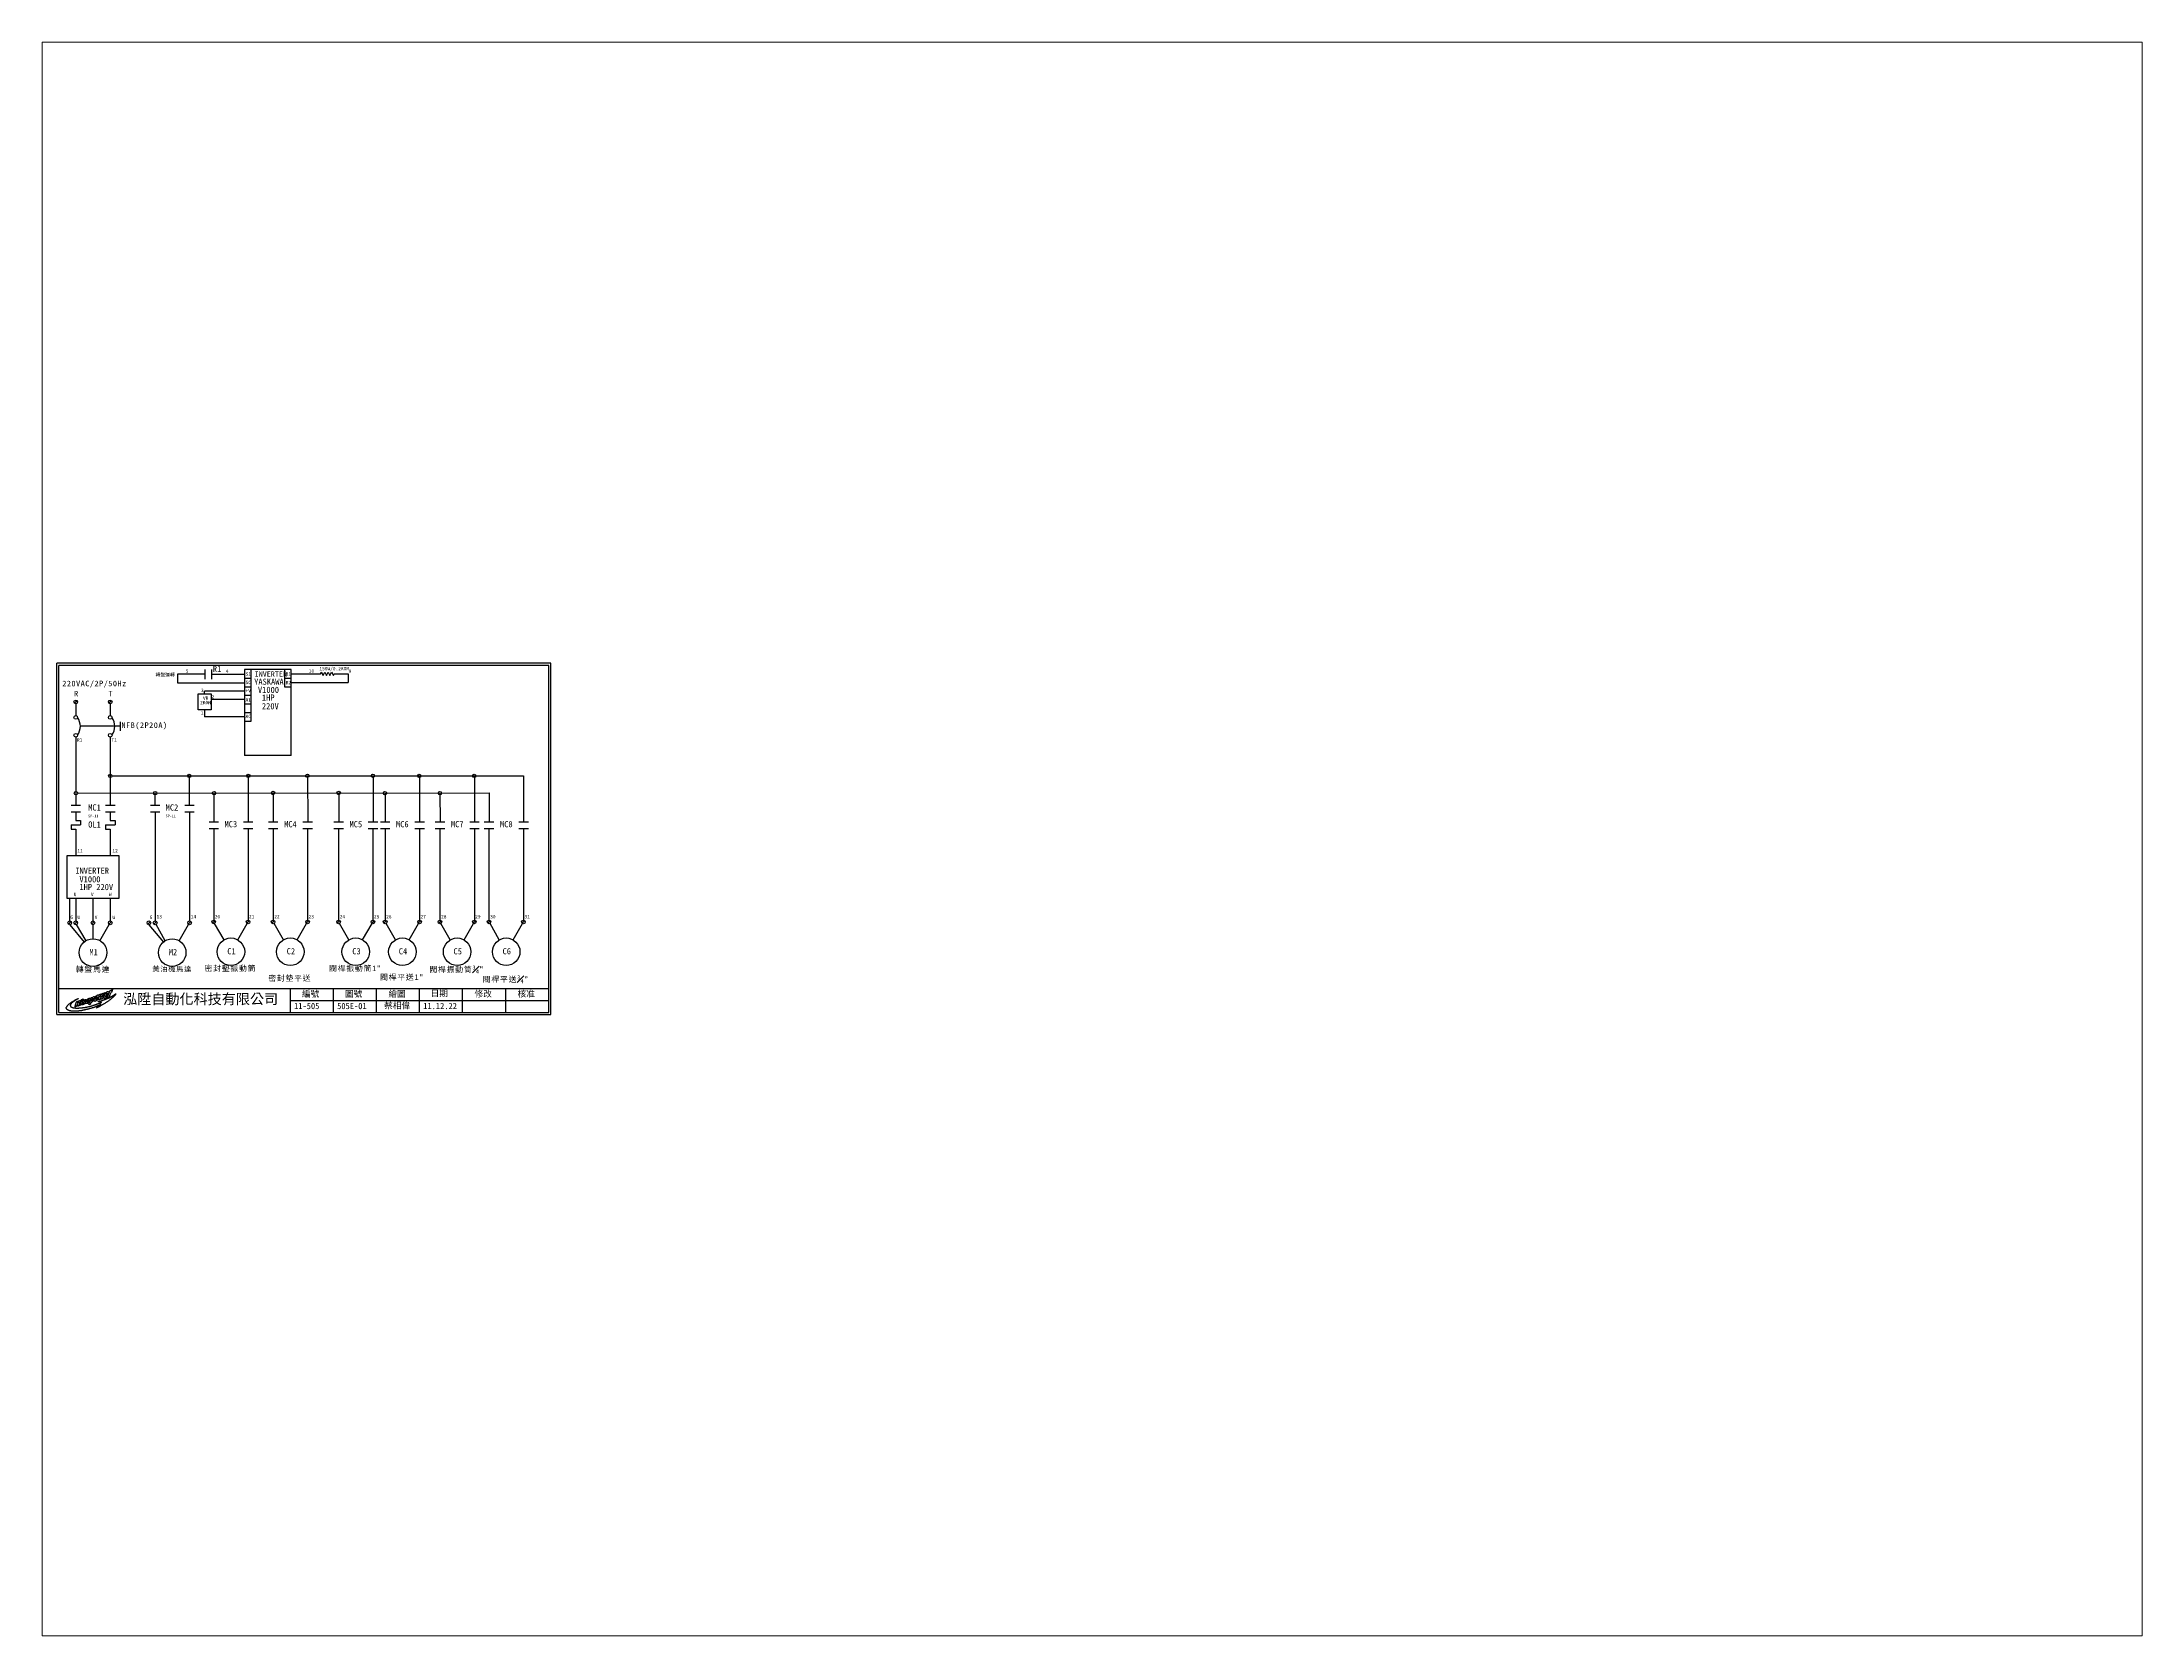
# Paper-space layout '配置1' of a CAD drawing. Extents: x 26 to 231, y 20 to 176.
# The model-space entities are those that its viewports show. They can reach past a viewport. Long polylines and large blocks are cut down to what shows.
import ezdxf

# ---------------------------------------------------------------- set-up
doc = ezdxf.new("R2010")
doc.units = 0
doc.linetypes.add('HIDDEN9', pattern=[3.5, 2, -1.5])
doc.layers.get('0').update_dxf_attribs({"linetype": 'CONTINUOUS'})
for name, color, linetype in [('圖框層', 7, 'CONTINUOUS'), ('標尺寸層', 3, 'CONTINUOUS'), ('輪廓線層', 7, 'CONTINUOUS')]:
    doc.layers.add(name, color=color, linetype=linetype)
doc.styles.add('STSL', font='KAIU.TTF')
doc.styles.add('標楷體', font='KAIU.TTF')

msp = doc.modelspace()

# ---------------------------------------------------------------- linework, layer by layer
for p, q in [((96, 200.6), (80.2, 200.6)), ((80.2, 200.6), (80.2, 195.6)), ((80.2, 195.6), (119.1, 195.6)), ((99.9, 200.6), (119.1, 200.6)), ((146.2, 203.4), (119.1, 203.4)), ((119.1, 203.4), (119.1, 153.4)), ((119.1, 203.4), (119.1, 193.4)), ((119.1, 203.4), (119.1, 198.4)), ((119.1, 198.4), (123, 198.4)), ((123, 198.4), (123, 203.4)), ((123, 193.4), (123, 198.4)), ((142.3, 203.4), (142.3, 198.4)), ((142.3, 198.4), (146.2, 198.4)), ((142.3, 198.4), (142.3, 193.4)), ((146.2, 153.4), (146.2, 203.4)), ((146.2, 198.4), (146.2, 203.4)), ((146.2, 200.9), (163.2, 200.9)), ((146.2, 193.4), (146.2, 198.4)), ((146.2, 195.9), (179.3, 195.9)), ((163.2, 200.9), (163.7, 201.9)), ((163.7, 201.9), (164.7, 199.9)), ((164.7, 199.9), (165.7, 201.9)), ((165.7, 201.9), (166.7, 199.9)), ((166.7, 199.9), (167.7, 201.9)), ((167.7, 201.9), (168.7, 199.9)), ((168.7, 199.9), (169.7, 201.9)), ((169.7, 201.9), (170.7, 199.9)), ((170.7, 199.9), (171.2, 200.9)), ((171.2, 200.9), (179.3, 200.9)), ((179.3, 200.9), (179.3, 195.9)), ((21.9, 185.3), (20.3, 183.8)), ((41.9, 185.3), (40.3, 183.8)), ((92.1, 189.3), (99.7, 189.3)), ((92.1, 179.9), (92.1, 189.3)), ((95.9, 189.3), (95.9, 190.9)), ((119.1, 190.9), (95.9, 190.9)), ((99.7, 189.3), (99.7, 179.9)), ((119.1, 185.9), (99.7, 185.9)), ((119.1, 193.4), (123, 193.4)), ((119.1, 188.4), (123, 188.4)), ((119.1, 183.4), (123, 183.4)), ((123, 188.4), (123, 193.4)), ((123, 183.4), (123, 188.4)), ((123, 178.4), (123, 183.4)), ((142.3, 193.4), (146.2, 193.4)), ((99.7, 179.9), (92.1, 179.9)), ((95.9, 179.9), (95.9, 175.9)), ((119.1, 175.9), (95.9, 175.9)), ((119.1, 178.4), (123, 178.4)), ((119.1, 173.4), (123, 173.4)), ((123, 173.4), (123, 178.4)), ((21.1, 164.1), (21.1, 124.7)), ((41.1, 164.1), (41.1, 124.7)), ((146.2, 153.4), (119.1, 153.4)), ((121.2, 141.6), (121.2, 114.9)), ((155.7, 141.6), (155.8, 114.9)), ((193.8, 141.7), (193.8, 114.9)), ((220.8, 141.7), (220.8, 114.9)), ((252.6, 141.7), (252.7, 114.9)), ((281.1, 141.7), (281.2, 114.9)), ((101.2, 131.7), (101.2, 114.9)), ((135.7, 131.7), (135.8, 114.9)), ((173.8, 131.7), (173.8, 114.9)), ((200.8, 131.7), (200.8, 114.9)), ((232.6, 131.7), (232.7, 114.9)), ((261.2, 131.8), (261.2, 114.9)), ((41.1, 120.7), (41.1, 115.7)), ((101.2, 111), (101.2, 57.9)), ((121.2, 111), (121.2, 57.9)), ((135.7, 111), (135.7, 57.9)), ((155.7, 111), (155.7, 57.9)), ((173.7, 111), (173.7, 57.9)), ((193.7, 111), (193.7, 57.9)), ((200.8, 111), (200.8, 57.9)), ((220.8, 111), (220.8, 57.9)), ((232.6, 111), (232.6, 57.9)), ((252.6, 111), (252.6, 57.9)), ((261.1, 111), (261.1, 57.9)), ((281.1, 111), (281.1, 57.9)), ((41.1, 70.4), (41.1, 57.4)), ((18.3, 57), (16.8, 55.5)), ((21.9, 57), (20.3, 55.5)), ((27.1, 45.9), (21.6, 55.4)), ((31.8, 57), (30.3, 55.5)), ((35.1, 45.9), (40.5, 55.4)), ((41.9, 57), (40.3, 55.5)), ((64.4, 57), (62.9, 55.5)), ((67.9, 57), (66.4, 55.5)), ((73.1, 45.9), (67.7, 55.4)), ((81.1, 45.9), (86.6, 55.4)), ((87.9, 57), (86.4, 55.5)), ((102, 57.6), (100.5, 56.1)), ((107.2, 46.4), (101.7, 55.9)), ((115.2, 46.4), (120.7, 55.9)), ((122, 57.6), (120.5, 56.1)), ((136.5, 57.6), (135, 56.1)), ((141.7, 46.4), (136.3, 55.9)), ((149.7, 46.4), (155.2, 55.9)), ((156.5, 57.6), (155, 56.1)), ((174.5, 57.6), (173, 56.1)), ((179.7, 46.4), (174.3, 55.9)), ((187.7, 46.4), (193.2, 55.9)), ((194.5, 57.6), (193, 56.1)), ((201.5, 57.6), (200, 56.1)), ((206.8, 46.4), (201.3, 55.9)), ((214.8, 46.4), (220.2, 55.9)), ((221.5, 57.6), (220, 56.1)), ((233.4, 57.6), (231.9, 56.1)), ((238.6, 46.4), (233.1, 55.9)), ((246.6, 46.4), (252.1, 55.9)), ((253.4, 57.6), (251.9, 56.1)), ((261.9, 57.6), (260.4, 56.1)), ((267.1, 46.4), (261.7, 55.9)), ((275.1, 46.4), (280.6, 55.9)), ((281.9, 57.6), (280.4, 56.1))]:
    msp.add_line(p, q)
at = {"color": 7, "linetype": 'HIDDEN9'}
msp.add_line((46.8, 170.4), (23.8, 170.4), dxfattribs=at)
for centre, radius in [((21.1, 184.6), 1.07), ((41.1, 184.6), 1.07), ((21.1, 175.6), 1.07), ((41.1, 175.6), 1.07), ((21.1, 165.2), 1.07), ((41.1, 165.2), 1.07), ((17.6, 56.3), 1.07), ((21.1, 56.3), 1.07), ((31.1, 56.3), 1.07), ((41.1, 56.3), 1.07), ((63.6, 56.3), 1.07), ((67.2, 56.3), 1.07), ((87.2, 56.3), 1.07), ((101.2, 56.8), 1.07), ((121.2, 56.8), 1.07), ((135.7, 56.8), 1.07), ((155.7, 56.8), 1.07), ((173.7, 56.8), 1.07), ((193.7, 56.8), 1.07), ((200.8, 56.8), 1.07), ((220.8, 56.8), 1.07), ((232.6, 56.8), 1.07), ((252.6, 56.8), 1.07), ((261.1, 56.8), 1.07), ((281.1, 56.8), 1.07), ((31.1, 39), 8), ((77.1, 39), 8), ((111.2, 39.5), 8), ((145.7, 39.5), 8), ((183.7, 39.5), 8), ((210.8, 39.5), 8), ((242.6, 39.5), 8), ((271.1, 39.5), 8)]:
    msp.add_circle(centre, radius)
at = {"color": 7}
for centre in [(14.7, 170.4), (34.7, 170.4)]:
    msp.add_arc(centre, 9.05, 325.1286, 34.8714, dxfattribs=at)
at = {"layer": '圖框層', "color": 7}
for p, q in [((297, 207), (10, 207)), ((10, 3), (10, 207)), ((295.8, 205.7), (11.2, 205.7)), ((11.2, 4.2), (11.2, 205.7)), ((295.8, 4.2), (295.8, 205.7)), ((297, 3), (297, 207)), ((11.2, 18.2), (295.8, 18.2)), ((145.8, 4.2), (145.8, 18.2)), ((170.8, 4.2), (170.8, 18.2)), ((195.8, 4.2), (195.8, 18.2)), ((220.8, 4.2), (220.8, 18.2)), ((245.8, 4.2), (245.8, 18.2)), ((270.8, 4.2), (270.8, 18.2)), ((10, 3), (297, 3)), ((11.2, 4.2), (295.8, 4.2)), ((145.8, 11.2), (295.8, 11.2))]:
    msp.add_line(p, q, dxfattribs=at)
at = {"layer": '標尺寸層', "color": 7}
for p, q in [((96, 203.4), (96, 197.8)), ((99.9, 203.4), (99.9, 197.8)), ((21.1, 183.5), (21.1, 176.7)), ((41.1, 183.5), (41.1, 176.7)), ((46.8, 173.1), (46.8, 167.7)), ((21.1, 164.2), (21.1, 164.1)), ((41.1, 164.2), (41.1, 164.1)), ((42.1, 141.6), (281.1, 141.7)), ((87.2, 124.7), (87.2, 141.6)), ((18.4, 124.7), (23.9, 124.7)), ((22.2, 131.6), (261.2, 131.8)), ((38.4, 124.7), (43.9, 124.7)), ((64.4, 124.7), (69.9, 124.7)), ((67.2, 124.7), (67.2, 131.6)), ((84.4, 124.7), (89.9, 124.7)), ((18.4, 120.7), (23.9, 120.7)), ((18.4, 113.2), (23.9, 113.2)), ((18.4, 113.2), (18.4, 110.7)), ((18.4, 110.7), (21.1, 110.7)), ((21.1, 120.7), (21.1, 115.7)), ((21.1, 115.7), (23.9, 115.7)), ((21.1, 110.7), (21.1, 95.4)), ((23.9, 115.7), (23.9, 113.2)), ((38.4, 120.7), (43.9, 120.7)), ((38.4, 113.2), (43.9, 113.2)), ((38.4, 113.2), (38.4, 110.7)), ((38.4, 110.7), (41.1, 110.7)), ((41.1, 115.7), (43.9, 115.7)), ((41.1, 110.7), (41.1, 95.4)), ((43.9, 115.7), (43.9, 113.2)), ((64.4, 120.7), (69.9, 120.7)), ((67.2, 120.7), (67.2, 57.4)), ((84.4, 120.7), (89.9, 120.7)), ((87.2, 120.7), (87.2, 57.4)), ((98.5, 114.9), (104, 114.9)), ((98.5, 111), (104, 111)), ((118.5, 114.9), (124, 114.9)), ((118.5, 111), (124, 111)), ((133, 114.9), (138.5, 114.9)), ((133, 111), (138.5, 111)), ((153, 114.9), (158.5, 114.9)), ((153, 111), (158.5, 111)), ((171, 114.9), (176.6, 114.9)), ((171, 111), (176.6, 111)), ((191, 114.9), (196.6, 114.9)), ((191, 111), (196.6, 111)), ((198, 114.9), (203.6, 114.9)), ((198, 111), (203.6, 111)), ((218, 114.9), (223.6, 114.9)), ((218, 111), (223.6, 111)), ((229.9, 114.9), (235.4, 114.9)), ((229.9, 111), (235.4, 111)), ((249.9, 114.9), (255.4, 114.9)), ((249.9, 111), (255.4, 111)), ((258.4, 114.9), (264, 114.9)), ((258.4, 111), (264, 111)), ((278.4, 114.9), (284, 114.9)), ((278.4, 111), (284, 111)), ((16.1, 70.4), (16.1, 95.4)), ((16.1, 95.4), (41.1, 95.4)), ((41.1, 95.4), (46.1, 95.4)), ((46.1, 95.4), (46.1, 70.4)), ((21.1, 70.4), (16.1, 70.4)), ((17.6, 57.4), (17.6, 70.4)), ((46.1, 70.4), (21.1, 70.4)), ((21.1, 70.4), (21.1, 57.4)), ((31.1, 57.4), (31.1, 70.4)), ((17.6, 55.2), (26, 45.1)), ((31.1, 47), (31.1, 55.2)), ((63.6, 55.2), (72, 45.1))]:
    msp.add_line(p, q, dxfattribs=at)
for centre in [(41.1, 141.6), (87, 141.6), (121.3, 141.6), (155.6, 141.7), (193.7, 141.7), (220.6, 141.6), (252.5, 141.6), (21.2, 131.6), (67.2, 131.6), (101.4, 131.6), (135.7, 131.7), (173.8, 131.7), (200.7, 131.6), (232.6, 131.6)]:
    msp.add_circle(centre, 1, dxfattribs=at)
at = {"layer": '輪廓線層', "color": 1}
msp.add_lwpolyline([(34.6, 8.4), (34.3, 8.3), (34, 8.2), (33.7, 8.1), (33.4, 7.9), (33.1, 7.8), (32.8, 7.7), (32.5, 7.5), (32.2, 7.4), (32, 7.3), (31.7, 7.2), (31.5, 7.2), (31.3, 7.1), (31.1, 7), (30.9, 6.9), (30.6, 6.9), (30.4, 6.8), (30.2, 6.7), (29.9, 6.6), (29.6, 6.6), (29.3, 6.5), (29, 6.4), (28.7, 6.3), (28.4, 6.2), (28.2, 6.2), (27.9, 6.1), (27.7, 6), (27.4, 6), (27.2, 5.9), (27, 5.9), (26.8, 5.8), (26.6, 5.8), (26.4, 5.7), (26.2, 5.7), (26, 5.6), (25.9, 5.6), (25.7, 5.6), (25.5, 5.5), (25.3, 5.5), (25.1, 5.5), (24.9, 5.4), (24.8, 5.4), (24.6, 5.4), (24.4, 5.3), (24.2, 5.3), (24, 5.3), (23.9, 5.3), (23.7, 5.2), (23.5, 5.2), (23.4, 5.2), (23.2, 5.2), (23, 5.2), (22.9, 5.2), (22.7, 5.1), (22.6, 5.1), (22.4, 5.1), (22.2, 5.1), (22.1, 5.1), (21.9, 5.1), (21.7, 5.1), (21.6, 5.1), (21.4, 5), (21.2, 5), (21, 5), (20.9, 5), (20.7, 5), (20.5, 5), (20.4, 5), (20.3, 5), (20.1, 5), (20, 5), (19.8, 5), (19.7, 5), (19.6, 5), (19.5, 5), (19.4, 5), (19.2, 5.1), (19.1, 5.1), (19, 5.1), (18.9, 5.1), (18.8, 5.1), (18.7, 5.1), (18.5, 5.1), (18.4, 5.1), (18.3, 5.2), (18.1, 5.2), (18, 5.2), (17.9, 5.2), (17.7, 5.2), (17.6, 5.3), (17.5, 5.3), (17.3, 5.3), (17.2, 5.4), (17.1, 5.4), (16.9, 5.5), (16.8, 5.5), (16.7, 5.6), (16.6, 5.6), (16.5, 5.7), (16.4, 5.7), (16.3, 5.7), (16.2, 5.8), (16.2, 5.8), (16.1, 5.9), (16, 5.9), (16, 6), (15.9, 6), (15.9, 6.1), (15.9, 6.1), (15.8, 6.1), (15.8, 6.2), (15.8, 6.2), (15.8, 6.2), (15.8, 6.3), (15.7, 6.3), (15.7, 6.3), (15.7, 6.4), (15.7, 6.4), (15.7, 6.4), (15.7, 6.5), (15.7, 6.5), (15.7, 6.5), (15.7, 6.6), (15.7, 6.6), (15.7, 6.6), (15.7, 6.7), (15.7, 6.7), (15.6, 6.7), (15.6, 6.8), (15.6, 6.8), (15.6, 6.9), (15.6, 6.9), (15.6, 6.9), (15.6, 7), (15.6, 7), (15.6, 7), (15.6, 7.1), (15.6, 7.1), (15.6, 7.2), (15.6, 7.2), (15.6, 7.2), (15.7, 7.3), (15.7, 7.3), (15.7, 7.4), (15.7, 7.4), (15.8, 7.5), (15.8, 7.5), (15.8, 7.6), (15.9, 7.7), (15.9, 7.8), (16, 7.8), (16, 7.9), (16.1, 8), (16.2, 8.1), (16.2, 8.2), (16.3, 8.3), (16.4, 8.4), (16.5, 8.5), (16.6, 8.6), (16.7, 8.7), (16.8, 8.8), (16.9, 8.9), (17, 9), (17.1, 9.1), (17.3, 9.2), (17.4, 9.3), (17.5, 9.4), (17.7, 9.5), (17.8, 9.6), (17.9, 9.7), (18.1, 9.8), (18.2, 9.9), (18.3, 10), (18.5, 10.1), (18.6, 10.2), (18.7, 10.3), (18.8, 10.4), (19, 10.4), (19.1, 10.5), (19.2, 10.6), (19.3, 10.7), (19.4, 10.7), (19.5, 10.8), (19.6, 10.8), (19.8, 10.9), (19.9, 11), (20, 11), (20.1, 11.1), (20.2, 11.1), (20.3, 11.2), (20.4, 11.3), (20.6, 11.4), (20.8, 11.5), (20.9, 11.6), (21.1, 11.7), (21.3, 11.8), (21.6, 11.9), (21.8, 12), (21.9, 12.1), (22.1, 12.2), (22.3, 12.2), (22.4, 12.3), (22.5, 12.3), (22.6, 12.4), (22.6, 12.4), (22.7, 12.4), (22.7, 12.4), (22.7, 12.4), (22.6, 12.3), (22.6, 12.3), (22.6, 12.3), (22.5, 12.2), (22.4, 12.2), (22.4, 12.2), (22.3, 12.1), (22.2, 12.1), (22.1, 12), (22, 11.9), (21.9, 11.9), (21.7, 11.8), (21.6, 11.8), (21.5, 11.7), (21.4, 11.6), (21.3, 11.5), (21.1, 11.5), (21, 11.4), (20.9, 11.3), (20.7, 11.2), (20.6, 11.2), (20.5, 11.1), (20.3, 11), (20.2, 10.9), (20.1, 10.8), (20, 10.7), (19.9, 10.7), (19.7, 10.6), (19.6, 10.5), (19.5, 10.4), (19.4, 10.3), (19.3, 10.3), (19.2, 10.2), (19.1, 10.1), (19, 10), (18.9, 9.9), (18.8, 9.8), (18.7, 9.7), (18.6, 9.6), (18.6, 9.6), (18.5, 9.5), (18.4, 9.4), (18.4, 9.3), (18.3, 9.3), (18.2, 9.2), (18.2, 9.1), (18.2, 9.1), (18.1, 9), (18.1, 8.9), (18.1, 8.9), (18, 8.8), (18, 8.8), (18, 8.7), (18, 8.6), (18, 8.6), (18, 8.5), (18, 8.5), (17.9, 8.4), (17.9, 8.4), (17.9, 8.3), (17.9, 8.3), (17.9, 8.2), (18, 8.2), (18, 8.2), (18, 8.1), (18, 8.1), (18, 8), (18, 8), (18, 8), (18, 7.9), (18.1, 7.9), (18.1, 7.9), (18.1, 7.8), (18.1, 7.8), (18.2, 7.8), (18.2, 7.7), (18.2, 7.7), (18.2, 7.7), (18.3, 7.6), (18.3, 7.6), (18.4, 7.6), (18.4, 7.5), (18.4, 7.5), (18.5, 7.5), (18.5, 7.5), (18.6, 7.4), (18.7, 7.4), (18.7, 7.4), (18.8, 7.3), (18.8, 7.3), (18.9, 7.3), (19, 7.2), (19, 7.2), (19.1, 7.2), (19.2, 7.2), (19.3, 7.1), (19.3, 7.1), (19.4, 7.1), (19.5, 7.1), (19.6, 7), (19.6, 7), (19.7, 7), (19.8, 7), (19.9, 7), (20, 7), (20.1, 6.9), (20.2, 6.9), (20.3, 6.9), (20.4, 6.9), (20.5, 6.9), (20.6, 6.9), (20.8, 6.9), (20.9, 6.8), (21, 6.8), (21.2, 6.8), (21.3, 6.8), (21.5, 6.8), (21.6, 6.8), (21.8, 6.8), (21.9, 6.8), (22.1, 6.8), (22.3, 6.8), (22.5, 6.8), (22.7, 6.8), (22.8, 6.8), (23, 6.9), (23.2, 6.9), (23.4, 6.9), (23.6, 6.9), (23.8, 6.9), (24, 6.9), (24.1, 6.9), (24.3, 7), (24.5, 7), (24.7, 7), (24.8, 7), (25, 7), (25.1, 7.1), (25.3, 7.1), (25.5, 7.1), (25.7, 7.1), (25.9, 7.2), (26, 7.2), (26.3, 7.2), (26.5, 7.2), (26.7, 7.3), (27, 7.3), (27.2, 7.4), (27.5, 7.4), (27.8, 7.5), (28.1, 7.5), (28.3, 7.6), (28.6, 7.7), (28.9, 7.7), (29.2, 7.8), (29.5, 7.9), (29.7, 8), (30, 8), (30.3, 8.1), (30.5, 8.2), (30.7, 8.2), (31, 8.3), (31.2, 8.4), (31.4, 8.4), (31.6, 8.5), (31.8, 8.5), (31.9, 8.6), (32.1, 8.6), (32.2, 8.7), (32.4, 8.7), (32.5, 8.8), (32.6, 8.8), (32.7, 8.8), (32.8, 8.9), (32.9, 8.9), (33, 9), (33.1, 9), (33.3, 9.1), (33.4, 9.1), (33.6, 9.2), (33.8, 9.2), (33.9, 9.3), (34.1, 9.4), (34.3, 9.4), (34.4, 9.5), (34.6, 9.6), (34.7, 9.6), (34.8, 9.6), (35, 9.7), (35.1, 9.7), (35.2, 9.8), (35.3, 9.8), (35.4, 9.9), (35.5, 9.9), (35.6, 9.9), (35.7, 10), (35.8, 10), (35.9, 10.1), (36, 10.1), (36, 10.1), (36, 10.2), (36.1, 10.2), (36.1, 10.2), (36, 10.2), (36, 10.2), (35.9, 10.2), (35.9, 10.3), (35.8, 10.3), (35.7, 10.3), (35.6, 10.3), (35.6, 10.3), (35.5, 10.3), (35.4, 10.3), (35.3, 10.3), (35.2, 10.3), (35.1, 10.3), (35, 10.4), (35, 10.4), (34.9, 10.4), (34.8, 10.4), (34.7, 10.4), (34.6, 10.4), (34.5, 10.4), (34.4, 10.4), (34.3, 10.4), (34.3, 10.4), (34.2, 10.5), (34.2, 10.5), (34.1, 10.5), (34.1, 10.5), (34.1, 10.5), (34, 10.5), (34, 10.5), (34.1, 10.5), (34.1, 10.6), (34.1, 10.6), (34.2, 10.6), (34.2, 10.6), (34.3, 10.6), (34.4, 10.7), (34.5, 10.7), (34.6, 10.7), (34.8, 10.8), (34.9, 10.8), (35.1, 10.8), (35.2, 10.9), (35.4, 10.9), (35.5, 11), (35.7, 11), (35.9, 11.1), (36.1, 11.1), (36.3, 11.2), (36.4, 11.2), (36.6, 11.3), (36.8, 11.4), (37, 11.4), (37.2, 11.5), (37.4, 11.5), (37.6, 11.6), (37.7, 11.7), (37.9, 11.7), (38.1, 11.8), (38.3, 11.9), (38.6, 12), (38.8, 12), (39, 12.1), (39.3, 12.3), (39.5, 12.4), (39.8, 12.5), (40.1, 12.6), (40.3, 12.7), (40.6, 12.8), (40.8, 12.9), (41, 13.1), (41.2, 13.2), (41.4, 13.3), (41.6, 13.4), (41.8, 13.5), (42, 13.6), (42.2, 13.7), (42.3, 13.8), (42.5, 13.9), (42.7, 14), (42.8, 14.1), (43, 14.2), (43.1, 14.3), (43.3, 14.4), (43.4, 14.5), (43.6, 14.6), (43.7, 14.7), (43.9, 14.8), (44, 14.9), (44.1, 15), (44.2, 15), (44.2, 15.1), (44.3, 15.1), (44.4, 15.1), (44.4, 15.1), (44.4, 15.1), (44.4, 15.1), (44.3, 15), (44.3, 14.9), (44.3, 14.9), (44.2, 14.8), (44.2, 14.7), (44.1, 14.6), (44.1, 14.6), (44, 14.5), (44, 14.4), (43.9, 14.4), (43.9, 14.3), (43.8, 14.2), (43.8, 14.2), (43.7, 14.1), (43.6, 14), (43.6, 13.9), (43.5, 13.9), (43.4, 13.8), (43.3, 13.7), (43.2, 13.6), (43.1, 13.5), (43, 13.4), (42.9, 13.3), (42.8, 13.2), (42.7, 13), (42.5, 12.9), (42.4, 12.8), (42.2, 12.7), (42.1, 12.5), (41.9, 12.4), (41.8, 12.2), (41.6, 12.1), (41.4, 12), (41.2, 11.8), (41.1, 11.7), (40.9, 11.5), (40.6, 11.3), (40.4, 11.2), (40.2, 11), (39.9, 10.9), (39.7, 10.7), (39.4, 10.5), (39.2, 10.3), (38.9, 10.2), (38.7, 10), (38.4, 9.8), (38.1, 9.7), (37.9, 9.5), (37.6, 9.3), (37.4, 9.2), (37.1, 9), (36.8, 8.9), (36.6, 8.7), (36.3, 8.6), (36, 8.4), (35.8, 8.3), (35.5, 8.1), (35.3, 8), (35, 7.8), (34.8, 7.7), (34.6, 7.6), (34.4, 7.5), (34.3, 7.4), (34.1, 7.3), (34, 7.3), (33.8, 7.2), (33.7, 7.1), (33.6, 7.1), (33.5, 7), (33.4, 7), (33.4, 7), (33.3, 6.9), (33.2, 6.9), (33.2, 6.9), (33.2, 6.9), (33.1, 6.9), (33.2, 6.9), (33.2, 6.9), (33.2, 7), (33.3, 7), (33.4, 7.1), (33.4, 7.2), (33.6, 7.2), (33.7, 7.3), (33.8, 7.4), (33.9, 7.5), (34.1, 7.7), (34.3, 7.8), (34.4, 7.9), (34.6, 8), (34.7, 8.1), (34.9, 8.3), (35.1, 8.4), (35.2, 8.5), (35.3, 8.6), (35.4, 8.7), (35.5, 8.7), (35.6, 8.8), (35.7, 8.9), (35.7, 8.9), (35.7, 8.9), (35.7, 8.9), (35.6, 8.9), (35.5, 8.8), (35.4, 8.8), (35.2, 8.7), (35, 8.6), (34.8, 8.5)], close=True, dxfattribs=at)
at = {"layer": '輪廓線層', "color": 116}
for points in [[(27.8, 10.4), (27.8, 10.3), (27.8, 10.3), (27.8, 10.3), (27.8, 10.3), (27.8, 10.3), (27.8, 10.3), (27.8, 10.3), (27.8, 10.2), (27.8, 10.2), (27.8, 10.2), (27.8, 10.2), (27.8, 10.2), (27.9, 10.2), (27.9, 10.2), (27.9, 10.2), (27.9, 10.2), (27.9, 10.2), (27.9, 10.2), (28, 10.2), (28, 10.2), (28, 10.2), (28, 10.2), (28, 10.2), (28.1, 10.2), (28.1, 10.3), (28.1, 10.3), (28.1, 10.3), (28.2, 10.3), (28.2, 10.3), (28.2, 10.3), (28.2, 10.3), (28.2, 10.3), (28.2, 10.4), (28.3, 10.4), (28.3, 10.4), (28.3, 10.4), (28.3, 10.4), (28.3, 10.4), (28.3, 10.5), (28.3, 10.5), (28.3, 10.5), (28.4, 10.5), (28.4, 10.5), (28.4, 10.5), (28.4, 10.5), (28.4, 10.5), (28.5, 10.5), (28.5, 10.5), (28.5, 10.6), (28.6, 10.6), (28.7, 10.6), (28.7, 10.6), (28.8, 10.6), (28.8, 10.6), (28.9, 10.6), (28.9, 10.6), (29, 10.6), (29, 10.6), (29, 10.6), (29, 10.6), (29, 10.6), (29, 10.6), (29, 10.5), (29, 10.5), (29, 10.5), (28.9, 10.5), (28.9, 10.4), (28.9, 10.4), (28.9, 10.4), (28.9, 10.4), (28.9, 10.3), (28.8, 10.3), (28.8, 10.3), (28.8, 10.3), (28.8, 10.2), (28.8, 10.2), (28.7, 10.2), (28.7, 10.2), (28.7, 10.1), (28.7, 10.1), (28.7, 10.1), (28.6, 10), (28.6, 10), (28.6, 10), (28.6, 10), (28.5, 9.9), (28.5, 9.9), (28.5, 9.9), (28.4, 9.8), (28.4, 9.8), (28.4, 9.8), (28.3, 9.8), (28.3, 9.7), (28.3, 9.7), (28.2, 9.7), (28.2, 9.7), (28.1, 9.6), (28.1, 9.6), (28.1, 9.6), (28, 9.6), (28, 9.5), (27.9, 9.5), (27.9, 9.5), (27.9, 9.5), (27.8, 9.4), (27.8, 9.4), (27.8, 9.4), (27.7, 9.4), (27.7, 9.4), (27.7, 9.4), (27.6, 9.4), (27.6, 9.4), (27.6, 9.4), (27.5, 9.4), (27.5, 9.4), (27.5, 9.4), (27.4, 9.4), (27.4, 9.4), (27.4, 9.4), (27.3, 9.4), (27.3, 9.4), (27.3, 9.4), (27.2, 9.4), (27.2, 9.4), (27.2, 9.4), (27.2, 9.4), (27.1, 9.4), (27.1, 9.5), (27.1, 9.5), (27.1, 9.5), (27.1, 9.5), (27, 9.5), (27, 9.6), (27, 9.6), (27, 9.6), (27, 9.6), (27, 9.7), (27, 9.7), (27, 9.7), (27, 9.7), (27, 9.8), (27, 9.8), (27, 9.8), (27, 9.9), (27, 9.9), (27, 10), (27, 10), (27, 10), (27, 10.1), (27, 10.1), (27, 10.2), (27, 10.2), (27, 10.3), (27, 10.3), (27, 10.3), (27, 10.4), (27, 10.4), (27.1, 10.5), (27.1, 10.5), (27.1, 10.6), (27.1, 10.6), (27.1, 10.6), (27.1, 10.7), (27.1, 10.7), (27.2, 10.8), (27.2, 10.8), (27.2, 10.9), (27.2, 10.9), (27.2, 10.9), (27.3, 11), (27.3, 11), (27.3, 11.1), (27.3, 11.1), (27.4, 11.2), (27.4, 11.2), (27.4, 11.3), (27.4, 11.3), (27.5, 11.4), (27.5, 11.4), (27.5, 11.5), (27.6, 11.5), (27.6, 11.6), (27.6, 11.6), (27.7, 11.7), (27.7, 11.7), (27.8, 11.8), (27.8, 11.8), (27.9, 11.9), (28, 12), (28, 12), (28.1, 12.1), (28.1, 12.2), (28.2, 12.2), (28.3, 12.3), (28.3, 12.3), (28.4, 12.3), (28.4, 12.4), (28.5, 12.4), (28.5, 12.4), (28.6, 12.4), (28.6, 12.5), (28.6, 12.5), (28.7, 12.5), (28.7, 12.5), (28.8, 12.5), (28.8, 12.5), (28.8, 12.6), (28.9, 12.6), (28.9, 12.6), (28.9, 12.6), (29, 12.6), (29, 12.6), (29, 12.6), (29.1, 12.6), (29.1, 12.6), (29.1, 12.6), (29.1, 12.6), (29.2, 12.6), (29.2, 12.6), (29.2, 12.6), (29.2, 12.5), (29.3, 12.5), (29.3, 12.5), (29.3, 12.5), (29.3, 12.5), (29.3, 12.5), (29.3, 12.5), (29.4, 12.5), (29.4, 12.5), (29.4, 12.5), (29.4, 12.4), (29.4, 12.4), (29.4, 12.4), (29.4, 12.4), (29.4, 12.3), (29.4, 12.3), (29.5, 12.3), (29.5, 12.3), (29.5, 12.2), (29.5, 12.2), (29.5, 12.2), (29.5, 12.1), (29.5, 12.1), (29.5, 12.1), (29.5, 12.1), (29.5, 12), (29.5, 12), (29.5, 11.9), (29.5, 11.9), (29.4, 11.9), (29.4, 11.8), (29.4, 11.8), (29.4, 11.7), (29.4, 11.7), (29.4, 11.7), (29.4, 11.6), (29.4, 11.6), (29.4, 11.5), (29.4, 11.5), (29.4, 11.5), (29.4, 11.4), (29.4, 11.4), (29.4, 11.3), (29.3, 11.3), (29.3, 11.3), (29.3, 11.2), (29.3, 11.2), (29.3, 11.2), (29.3, 11.1), (29.3, 11.1), (29.2, 11.1), (29.2, 11.1), (29.2, 11), (29.1, 11), (29.1, 11), (29, 11), (28.9, 10.9), (28.9, 10.9), (28.8, 10.9), (28.8, 10.9), (28.7, 10.9), (28.6, 10.8), (28.6, 10.8), (28.5, 10.8), (28.5, 10.8), (28.4, 10.8), (28.4, 10.7), (28.3, 10.7), (28.3, 10.7), (28.2, 10.7), (28.2, 10.7), (28.1, 10.7), (28.1, 10.7), (28, 10.6), (28, 10.6), (28, 10.6), (27.9, 10.6), (27.9, 10.6), (27.9, 10.6), (27.9, 10.6), (27.8, 10.6), (27.8, 10.6), (27.8, 10.5), (27.8, 10.5), (27.8, 10.5), (27.8, 10.5), (27.8, 10.5), (27.8, 10.4), (27.8, 10.4), (27.8, 10.4), (27.8, 10.4)], [(31.3, 11.1), (31.1, 10.8), (30.7, 10.4), (30.5, 10.2), (30.4, 10.2), (30.2, 10.1), (30.1, 10.2), (30, 10.2), (30, 10.3), (29.9, 10.4), (29.9, 10.2), (29.9, 10), (29.8, 9.8), (29.6, 9.4), (29.6, 9.1), (29.5, 9), (29.5, 8.9), (29.1, 8.8), (28.7, 8.7), (28.8, 9), (28.9, 9.4), (28.9, 9.6), (29.1, 10), (29.3, 10.5), (29.4, 10.9), (29.7, 11.6), (29.9, 12.3), (30.1, 12.9), (30.9, 13.2), (30.9, 13), (31, 13.2), (31.3, 13.4), (31.5, 13.6), (31.8, 13.6), (31.9, 13.5), (32, 13.4), (32, 13.2), (32, 12.9), (31.9, 12.7), (31.8, 12.4), (31.7, 12.1), (31.6, 11.9), (31.5, 11.5)], [(30.9, 12.5), (30.9, 12.5), (30.9, 12.5), (31, 12.4), (31, 12.4), (31, 12.4), (31, 12.4), (31, 12.4), (31, 12.4), (31, 12.4), (31, 12.4), (31, 12.4), (31, 12.4), (31, 12.3), (31, 12.3), (31, 12.3), (31, 12.3), (31, 12.3), (31, 12.2), (31, 12.2), (31, 12.2), (31, 12.2), (31, 12.2), (31, 12.1), (31, 12.1), (31, 12.1), (31, 12), (31, 12), (31, 12), (31, 12), (31, 11.9), (31, 11.9), (30.9, 11.9), (30.9, 11.8), (30.9, 11.8), (30.9, 11.8), (30.9, 11.7), (30.9, 11.7), (30.9, 11.7), (30.8, 11.6), (30.8, 11.6), (30.8, 11.6), (30.8, 11.5), (30.8, 11.5), (30.8, 11.5), (30.8, 11.5), (30.7, 11.4), (30.7, 11.4), (30.7, 11.4), (30.7, 11.4), (30.7, 11.3), (30.7, 11.3), (30.7, 11.3), (30.6, 11.3), (30.6, 11.3), (30.6, 11.2), (30.6, 11.2), (30.6, 11.2), (30.6, 11.2), (30.6, 11.2), (30.5, 11.2), (30.5, 11.2), (30.5, 11.1), (30.5, 11.1), (30.5, 11.1), (30.5, 11.1), (30.5, 11.1), (30.4, 11.1), (30.4, 11.1), (30.4, 11.1), (30.4, 11.1), (30.4, 11.1), (30.4, 11.1), (30.4, 11.1), (30.4, 11.1), (30.3, 11.1), (30.3, 11.1), (30.3, 11.1), (30.3, 11.1), (30.3, 11.2), (30.3, 11.2), (30.3, 11.2), (30.3, 11.2), (30.3, 11.2), (30.3, 11.2), (30.3, 11.3), (30.3, 11.3), (30.3, 11.3), (30.3, 11.3), (30.3, 11.4), (30.3, 11.4), (30.3, 11.4), (30.3, 11.4), (30.3, 11.5), (30.3, 11.5), (30.3, 11.5), (30.3, 11.5), (30.4, 11.6), (30.4, 11.6), (30.4, 11.6), (30.4, 11.7), (30.4, 11.7), (30.4, 11.7), (30.4, 11.7), (30.4, 11.8), (30.4, 11.8), (30.4, 11.8), (30.5, 11.9), (30.5, 11.9), (30.5, 11.9), (30.5, 11.9), (30.5, 12), (30.5, 12), (30.5, 12), (30.6, 12.1), (30.6, 12.1), (30.6, 12.1), (30.6, 12.2), (30.6, 12.2), (30.6, 12.2), (30.7, 12.2), (30.7, 12.3), (30.7, 12.3), (30.7, 12.3), (30.7, 12.3), (30.7, 12.3), (30.8, 12.4), (30.8, 12.4), (30.8, 12.4), (30.8, 12.4), (30.8, 12.4), (30.8, 12.4), (30.9, 12.4), (30.9, 12.4), (30.9, 12.4), (30.9, 12.5)], [(32.3, 10.7), (32.2, 10.7), (32.2, 10.7), (32.2, 10.7), (32.1, 10.7), (32.1, 10.8), (32.1, 10.8), (32.1, 10.8), (32, 10.8), (32, 10.8), (32, 10.8), (32, 10.8), (31.9, 10.9), (31.9, 10.9), (31.9, 10.9), (31.9, 10.9), (31.9, 10.9), (31.9, 11), (31.8, 11), (31.8, 11), (31.8, 11), (31.8, 11.1), (31.8, 11.1), (31.8, 11.1), (31.8, 11.2), (31.8, 11.2), (31.8, 11.2), (31.8, 11.2), (31.8, 11.3), (31.8, 11.3), (31.8, 11.3), (31.8, 11.4), (31.8, 11.4), (31.8, 11.5), (31.8, 11.5), (31.8, 11.5), (31.8, 11.6), (31.8, 11.6), (31.8, 11.7), (31.8, 11.7), (31.8, 11.7), (31.9, 11.8), (31.9, 11.8), (31.9, 11.9), (31.9, 11.9), (31.9, 11.9), (31.9, 12), (31.9, 12), (31.9, 12.1), (31.9, 12.1), (32, 12.1), (32, 12.2), (32, 12.2), (32, 12.2), (32, 12.3), (32, 12.3), (32.1, 12.4), (32.1, 12.4), (32.1, 12.5), (32.1, 12.5), (32.1, 12.6), (32.2, 12.6), (32.2, 12.7), (32.2, 12.8), (32.3, 12.8), (32.3, 12.9), (32.3, 13), (32.4, 13.1), (32.4, 13.1), (32.5, 13.2), (32.5, 13.3), (32.6, 13.4), (32.6, 13.4), (32.7, 13.5), (32.7, 13.6), (32.7, 13.6), (32.8, 13.7), (32.8, 13.7), (32.9, 13.8), (32.9, 13.8), (33, 13.9), (33, 13.9), (33.1, 14), (33.1, 14), (33.1, 14), (33.2, 14), (33.2, 14.1), (33.3, 14.1), (33.3, 14.1), (33.3, 14.2), (33.4, 14.2), (33.4, 14.2), (33.5, 14.2), (33.5, 14.2), (33.5, 14.3), (33.6, 14.3), (33.6, 14.3), (33.6, 14.3), (33.7, 14.3), (33.7, 14.3), (33.7, 14.3), (33.7, 14.4), (33.8, 14.4), (33.8, 14.4), (33.8, 14.4), (33.8, 14.4), (33.9, 14.4), (33.9, 14.4), (33.9, 14.4), (33.9, 14.4), (34, 14.4), (34, 14.4), (34, 14.4), (34.1, 14.4), (34.1, 14.4), (34.1, 14.4), (34.1, 14.4), (34.2, 14.4), (34.2, 14.4), (34.2, 14.4), (34.2, 14.4), (34.2, 14.3), (34.3, 14.3), (34.3, 14.3), (34.3, 14.3), (34.3, 14.2), (34.3, 14.2), (34.4, 14.2), (34.4, 14.1), (34.4, 14.1), (34.4, 14.1), (34.4, 14), (34.4, 14), (34.4, 13.9), (34.4, 13.9), (34.4, 13.8), (34.4, 13.7), (34.4, 13.7), (34.4, 13.6), (34.4, 13.6), (34.4, 13.5), (34.4, 13.4), (34.4, 13.4), (34.3, 13.3), (34.3, 13.3), (34.3, 13.2), (34.3, 13.1), (34.3, 13.1), (34.2, 13), (34.2, 13), (34.2, 12.9), (34.2, 12.9), (34.1, 12.8), (34.1, 12.8), (34.1, 12.7), (34.1, 12.7), (34, 12.6), (34, 12.6), (34, 12.5), (34, 12.4), (33.9, 12.4), (33.9, 12.3), (33.9, 12.2), (33.9, 12.2), (33.8, 12.1), (33.8, 12), (33.7, 12), (33.7, 11.9), (33.7, 11.8), (33.6, 11.7), (33.6, 11.7), (33.5, 11.6), (33.5, 11.5), (33.4, 11.5), (33.4, 11.4), (33.3, 11.3), (33.2, 11.3), (33.2, 11.2), (33.1, 11.2), (33.1, 11.1), (33, 11.1), (33, 11.1), (32.9, 11), (32.9, 11), (32.8, 11), (32.8, 10.9), (32.8, 10.9), (32.7, 10.9), (32.7, 10.9), (32.6, 10.8), (32.6, 10.8), (32.6, 10.8), (32.5, 10.8), (32.5, 10.8), (32.5, 10.8), (32.4, 10.8), (32.4, 10.7), (32.4, 10.7), (32.3, 10.7), (32.3, 10.7)], [(33, 12.8), (33, 12.8), (33, 12.9), (33, 12.9), (33, 12.9), (33.1, 13), (33.1, 13), (33.1, 13.1), (33.1, 13.1), (33.1, 13.1), (33.2, 13.2), (33.2, 13.2), (33.2, 13.2), (33.2, 13.2), (33.3, 13.3), (33.3, 13.3), (33.3, 13.3), (33.3, 13.3), (33.4, 13.3), (33.4, 13.3), (33.4, 13.3), (33.4, 13.3), (33.4, 13.3), (33.5, 13.3), (33.5, 13.3), (33.5, 13.3), (33.5, 13.3), (33.5, 13.3), (33.5, 13.3), (33.5, 13.3), (33.5, 13.2), (33.5, 13.2), (33.5, 13.2), (33.5, 13.2), (33.5, 13.2), (33.5, 13.1), (33.5, 13.1), (33.5, 13.1), (33.5, 13.1), (33.5, 13), (33.5, 13), (33.5, 13), (33.5, 12.9), (33.5, 12.9), (33.5, 12.9), (33.5, 12.8), (33.4, 12.8), (33.4, 12.8), (33.4, 12.7), (33.4, 12.7), (33.4, 12.7), (33.4, 12.6), (33.4, 12.6), (33.4, 12.6), (33.4, 12.5), (33.4, 12.5), (33.3, 12.5), (33.3, 12.5), (33.3, 12.4), (33.3, 12.4), (33.3, 12.4), (33.3, 12.3), (33.3, 12.3), (33.2, 12.3), (33.2, 12.2), (33.2, 12.2), (33.2, 12.2), (33.2, 12.2), (33.2, 12.1), (33.2, 12.1), (33.1, 12.1), (33.1, 12.1), (33.1, 12), (33.1, 12), (33.1, 12), (33.1, 12), (33.1, 12), (33, 11.9), (33, 11.9), (33, 11.9), (33, 11.9), (33, 11.9), (33, 11.9), (33, 11.8), (32.9, 11.8), (32.9, 11.8), (32.9, 11.8), (32.9, 11.8), (32.9, 11.8), (32.9, 11.8), (32.8, 11.8), (32.8, 11.8), (32.8, 11.8), (32.8, 11.8), (32.8, 11.8), (32.8, 11.8), (32.7, 11.8), (32.7, 11.8), (32.7, 11.8), (32.7, 11.8), (32.7, 11.8), (32.7, 11.8), (32.7, 11.8), (32.7, 11.8), (32.7, 11.9), (32.7, 11.9), (32.7, 11.9), (32.7, 11.9), (32.7, 11.9), (32.7, 12), (32.7, 12), (32.7, 12), (32.7, 12), (32.7, 12.1), (32.7, 12.1), (32.7, 12.1), (32.7, 12.2), (32.7, 12.2), (32.7, 12.2), (32.8, 12.3), (32.8, 12.3), (32.8, 12.3), (32.8, 12.4), (32.8, 12.4), (32.8, 12.4), (32.8, 12.4), (32.8, 12.5), (32.8, 12.5), (32.8, 12.5), (32.8, 12.6), (32.8, 12.6), (32.9, 12.6), (32.9, 12.7), (32.9, 12.7), (32.9, 12.7), (32.9, 12.8)], [(35.1, 11.6), (34.3, 11.4), (34.9, 14.7), (35.7, 15), (35.3, 13.1), (36.3, 15.2), (37, 15.4), (36.5, 13.4), (37.4, 15.6), (38.2, 15.9), (36.4, 12), (35.6, 11.8), (36, 13.7)], [(39.9, 14.7), (39.9, 14.7), (39.9, 14.6), (39.9, 14.6), (39.9, 14.6), (39.9, 14.5), (39.9, 14.5), (39.9, 14.5), (39.8, 14.4), (39.8, 14.4), (39.8, 14.4), (39.8, 14.4), (39.8, 14.4), (39.8, 14.3), (39.8, 14.3), (39.7, 14.3), (39.7, 14.3), (39.7, 14.3), (39.7, 14.3), (39.6, 14.3), (39.6, 14.3), (39.6, 14.3), (39.5, 14.3), (39.5, 14.2), (39.4, 14.2), (39.4, 14.2), (39.3, 14.2), (39.2, 14.2), (39.2, 14.2), (39.1, 14.1), (39, 14.1), (39, 14.1), (38.9, 14.1), (38.8, 14.1), (38.8, 14.1), (38.7, 14), (38.7, 14), (38.7, 14), (38.6, 14), (38.6, 14), (38.6, 14), (38.5, 14), (38.5, 14), (38.5, 14), (38.5, 13.9), (38.5, 13.9), (38.4, 13.9), (38.4, 13.9), (38.4, 13.9), (38.4, 13.9), (38.4, 13.8), (38.4, 13.8), (38.4, 13.8), (38.4, 13.8), (38.4, 13.8), (38.4, 13.7), (38.4, 13.7), (38.4, 13.7), (38.4, 13.7), (38.4, 13.6), (38.4, 13.6), (38.4, 13.6), (38.4, 13.6), (38.4, 13.6), (38.4, 13.5), (38.4, 13.5), (38.4, 13.5), (38.4, 13.5), (38.4, 13.5), (38.4, 13.5), (38.4, 13.5), (38.4, 13.5), (38.4, 13.5), (38.4, 13.5), (38.5, 13.4), (38.5, 13.4), (38.5, 13.4), (38.5, 13.4), (38.5, 13.5), (38.6, 13.5), (38.6, 13.5), (38.6, 13.5), (38.6, 13.5), (38.6, 13.5), (38.7, 13.5), (38.7, 13.5), (38.7, 13.5), (38.7, 13.5), (38.7, 13.6), (38.7, 13.6), (38.8, 13.6), (38.8, 13.6), (38.8, 13.6), (38.8, 13.6), (38.8, 13.7), (38.9, 13.7), (38.9, 13.7), (38.9, 13.7), (38.9, 13.7), (38.9, 13.8), (38.9, 13.8), (38.9, 13.8), (39, 13.8), (39, 13.8), (39, 13.8), (39.1, 13.9), (39.2, 13.9), (39.2, 13.9), (39.3, 13.9), (39.3, 13.9), (39.4, 13.9), (39.4, 13.8), (39.4, 13.8), (39.4, 13.7), (39.4, 13.7), (39.4, 13.6), (39.3, 13.5), (39.3, 13.4), (39.2, 13.3), (39.2, 13.2), (39.1, 13.1), (39, 13), (39, 13), (38.9, 12.9), (38.9, 12.8), (38.8, 12.8), (38.8, 12.7), (38.7, 12.7), (38.7, 12.7), (38.6, 12.6), (38.6, 12.6), (38.5, 12.6), (38.5, 12.6), (38.5, 12.5), (38.4, 12.5), (38.4, 12.5), (38.4, 12.5), (38.3, 12.5), (38.3, 12.4), (38.3, 12.4), (38.3, 12.4), (38.2, 12.4), (38.2, 12.4), (38.2, 12.4), (38.2, 12.4), (38.1, 12.4), (38.1, 12.4), (38.1, 12.4), (38.1, 12.4), (38, 12.4), (38, 12.3), (38, 12.3), (38, 12.3), (37.9, 12.3), (37.9, 12.4), (37.9, 12.4), (37.8, 12.4), (37.8, 12.4), (37.8, 12.4), (37.8, 12.4), (37.7, 12.4), (37.7, 12.4), (37.7, 12.4), (37.7, 12.4), (37.6, 12.4), (37.6, 12.5), (37.6, 12.5), (37.6, 12.5), (37.6, 12.5), (37.6, 12.6), (37.6, 12.6), (37.5, 12.6), (37.5, 12.7), (37.5, 12.7), (37.5, 12.7), (37.5, 12.8), (37.5, 12.8), (37.5, 12.9), (37.5, 12.9), (37.5, 13), (37.5, 13), (37.5, 13), (37.5, 13.1), (37.5, 13.1), (37.5, 13.2), (37.5, 13.3), (37.5, 13.3), (37.5, 13.4), (37.5, 13.4), (37.6, 13.5), (37.6, 13.6), (37.6, 13.6), (37.6, 13.7), (37.6, 13.8), (37.7, 13.9), (37.7, 14), (37.7, 14.1), (37.8, 14.2), (37.8, 14.3), (37.8, 14.4), (37.9, 14.5), (37.9, 14.5), (38, 14.6), (38, 14.7), (38.1, 14.8), (38.1, 14.9), (38.2, 15), (38.2, 15.1), (38.3, 15.2), (38.3, 15.3), (38.4, 15.4), (38.5, 15.5), (38.5, 15.6), (38.6, 15.6), (38.6, 15.7), (38.7, 15.8), (38.7, 15.8), (38.8, 15.9), (38.8, 15.9), (38.9, 16), (38.9, 16), (38.9, 16.1), (39, 16.1), (39, 16.1), (39.1, 16.2), (39.1, 16.2), (39.1, 16.2), (39.2, 16.2), (39.2, 16.3), (39.3, 16.3), (39.3, 16.3), (39.3, 16.4), (39.4, 16.4), (39.4, 16.4), (39.5, 16.4), (39.5, 16.4), (39.5, 16.5), (39.6, 16.5), (39.6, 16.5), (39.6, 16.5), (39.7, 16.5), (39.7, 16.5), (39.7, 16.5), (39.8, 16.5), (39.8, 16.5), (39.8, 16.5), (39.9, 16.5), (39.9, 16.5), (39.9, 16.5), (39.9, 16.5), (40, 16.5), (40, 16.5), (40, 16.5), (40, 16.5), (40, 16.5), (40.1, 16.5), (40.1, 16.4), (40.1, 16.4), (40.1, 16.4), (40.1, 16.4), (40.1, 16.4), (40.1, 16.3), (40.2, 16.3), (40.2, 16.3), (40.2, 16.3), (40.2, 16.2), (40.2, 16.2), (40.2, 16.2), (40.2, 16.1), (40.2, 16.1), (40.2, 16.1), (40.2, 16), (40.2, 16), (40.2, 15.9), (40.2, 15.9), (40.2, 15.8), (40.2, 15.8), (40.2, 15.7), (40.2, 15.7), (40.2, 15.6), (40.2, 15.6), (40.2, 15.5), (40.2, 15.5), (40.2, 15.4), (40.1, 15.4), (40.1, 15.3), (40.1, 15.3), (40.1, 15.2), (40.1, 15.2), (40.1, 15.1), (40.1, 15.1), (40, 15), (40, 14.9), (40, 14.9), (40, 14.8), (40, 14.8)], [(39.3, 14.9), (39.3, 14.9), (39.2, 14.9), (39.2, 14.9), (39.2, 14.9), (39.2, 14.9), (39.1, 14.9), (39.1, 14.9), (39.1, 14.9), (39.1, 14.9), (39, 14.8), (39, 14.8), (39, 14.8), (39, 14.8), (38.9, 14.8), (38.9, 14.8), (38.9, 14.8), (38.9, 14.8), (38.9, 14.8), (38.8, 14.8), (38.8, 14.8), (38.8, 14.8), (38.8, 14.8), (38.8, 14.8), (38.8, 14.8), (38.8, 14.9), (38.8, 14.9), (38.8, 14.9), (38.8, 14.9), (38.8, 14.9), (38.8, 15), (38.8, 15), (38.8, 15), (38.9, 15.1), (38.9, 15.1), (38.9, 15.1), (38.9, 15.2), (38.9, 15.2), (38.9, 15.2), (39, 15.2), (39, 15.3), (39, 15.3), (39, 15.3), (39, 15.3), (39.1, 15.4), (39.1, 15.4), (39.1, 15.4), (39.1, 15.4), (39.2, 15.4), (39.2, 15.4), (39.2, 15.5), (39.2, 15.5), (39.2, 15.5), (39.3, 15.5), (39.3, 15.5), (39.3, 15.5), (39.3, 15.5), (39.3, 15.5), (39.3, 15.5), (39.3, 15.5), (39.4, 15.5), (39.4, 15.4), (39.4, 15.4), (39.4, 15.4), (39.4, 15.4), (39.4, 15.4), (39.4, 15.4), (39.4, 15.4), (39.4, 15.4), (39.4, 15.4), (39.4, 15.3), (39.4, 15.3), (39.4, 15.3), (39.4, 15.3), (39.4, 15.2), (39.4, 15.2), (39.4, 15.2), (39.4, 15.2), (39.4, 15.1), (39.4, 15.1), (39.4, 15.1), (39.4, 15.1), (39.4, 15), (39.3, 15), (39.3, 15), (39.3, 15), (39.3, 15), (39.3, 15)], [(41.2, 15.3), (41, 14.9), (40.8, 14.4), (40.4, 13.1), (39.5, 12.9), (40.9, 16.9), (41.7, 17.2), (41.6, 16.7), (41.8, 17.1), (42.1, 17.4), (42.5, 17.5), (41.9, 15.8), (41.7, 15.8), (41.6, 15.8), (41.4, 15.6)], [(23.2, 9.6), (23.3, 9.6), (23.3, 9.6), (23.3, 9.5), (23.3, 9.5), (23.3, 9.5), (23.3, 9.5), (23.3, 9.4), (23.3, 9.4), (23.3, 9.4), (23.3, 9.3), (23.3, 9.3), (23.3, 9.3), (23.3, 9.2), (23.3, 9.2), (23.2, 9.1), (23.2, 9.1), (23.2, 9.1), (23.2, 9), (23.2, 9), (23.2, 8.9), (23.2, 8.9), (23.2, 8.9), (23.1, 8.8), (23.1, 8.8), (23.1, 8.8), (23.1, 8.7), (23.1, 8.7), (23.1, 8.7), (23.1, 8.6), (23.1, 8.6), (23.1, 8.6), (23.1, 8.6), (23.1, 8.5), (23.1, 8.5), (23.1, 8.5), (23, 8.5), (23, 8.4), (23, 8.4), (23, 8.4), (23, 8.4), (23, 8.4), (23, 8.3), (23, 8.3), (23, 8.3), (23, 8.3), (23, 8.3), (23, 8.3), (23, 8.2), (23, 8.2), (23, 8.2), (23, 8.2), (23, 8.2), (23, 8.2), (23, 8.2), (23, 8.2), (23, 8.2), (23, 8.2), (23, 8.2), (22.9, 8.2), (22.9, 8.1), (22.9, 8.1), (22.9, 8.1), (22.8, 8.1), (22.8, 8.1), (22.8, 8.1), (22.7, 8.1), (22.7, 8.1), (22.7, 8.1), (22.6, 8.1), (22.6, 8), (22.6, 8), (22.5, 8), (22.5, 8), (22.4, 8), (22.4, 8), (22.4, 8), (22.4, 8), (22.3, 8), (22.3, 8), (22.3, 8), (22.2, 8), (22.2, 8), (22.2, 7.9), (22.2, 7.9), (22.2, 8), (22.2, 8), (22.2, 8), (22.2, 8), (22.2, 8), (22.2, 8), (22.2, 8), (22.2, 8.1), (22.2, 8.1), (22.2, 8.1), (22.2, 8.1), (22.2, 8.2), (22.2, 8.2), (22.2, 8.2), (22.2, 8.2), (22.2, 8.3), (22.2, 8.3), (22.2, 8.3), (22.2, 8.3), (22.2, 8.4), (22.2, 8.4), (22.2, 8.4), (22.2, 8.4), (22.3, 8.5), (22.3, 8.5), (22.3, 8.5), (22.3, 8.6), (22.3, 8.6), (22.3, 8.6), (22.3, 8.6), (22.3, 8.7), (22.3, 8.7), (22.3, 8.7), (22.3, 8.7), (22.3, 8.8), (22.3, 8.8), (22.3, 8.8), (22.4, 8.8), (22.4, 8.8), (22.4, 8.9), (22.4, 8.9), (22.4, 8.9), (22.4, 8.9), (22.4, 8.9), (22.4, 8.9), (22.4, 8.9), (22.4, 8.9), (22.3, 8.9), (22.3, 9), (22.3, 9), (22.3, 9), (22.3, 9), (22.3, 9), (22.3, 9), (22.3, 9), (22.3, 9), (22.3, 9), (22.2, 9), (22.2, 9), (22.2, 9), (22.2, 9), (22.2, 9), (22.2, 9), (22.2, 9), (22.1, 9), (22.1, 8.9), (22.1, 8.9), (22.1, 8.9), (22.1, 8.9), (22, 8.9), (22, 8.9), (22, 8.9), (22, 8.9), (22, 8.9), (21.9, 8.9), (21.9, 8.9), (21.9, 8.9), (21.9, 8.8), (21.9, 8.8), (21.9, 8.8), (21.8, 8.8), (21.8, 8.8), (21.8, 8.8), (21.8, 8.8), (21.8, 8.7), (21.8, 8.7), (21.8, 8.7), (21.8, 8.7), (21.8, 8.7), (21.8, 8.7), (21.8, 8.7), (21.8, 8.7), (21.8, 8.6), (21.8, 8.6), (21.8, 8.6), (21.8, 8.6), (21.8, 8.6), (21.8, 8.6), (21.7, 8.5), (21.7, 8.5), (21.7, 8.5), (21.7, 8.5), (21.7, 8.4), (21.7, 8.4), (21.7, 8.4), (21.7, 8.4), (21.7, 8.3), (21.7, 8.3), (21.7, 8.3), (21.6, 8.3), (21.6, 8.2), (21.6, 8.2), (21.6, 8.2), (21.6, 8.2), (21.6, 8.1), (21.6, 8.1), (21.6, 8.1), (21.6, 8.1), (21.6, 8), (21.6, 8), (21.6, 8), (21.6, 8), (21.5, 7.9), (21.5, 7.9), (21.5, 7.9), (21.5, 7.9), (21.5, 7.9), (21.5, 7.8), (21.5, 7.8), (21.5, 7.8), (21.5, 7.8), (21.5, 7.8), (21.5, 7.8), (21.4, 7.8), (21.4, 7.7), (21.4, 7.7), (21.4, 7.7), (21.3, 7.7), (21.3, 7.7), (21.3, 7.7), (21.2, 7.7), (21.2, 7.7), (21.1, 7.6), (21.1, 7.6), (21, 7.6), (21, 7.6), (20.9, 7.6), (20.9, 7.6), (20.8, 7.6), (20.8, 7.5), (20.8, 7.5), (20.7, 7.5), (20.7, 7.5), (20.7, 7.5), (20.7, 7.5), (20.7, 7.6), (20.6, 7.6), (20.6, 7.6), (20.6, 7.6), (20.7, 7.6), (20.7, 7.7), (20.7, 7.7), (20.7, 7.7), (20.7, 7.8), (20.7, 7.8), (20.7, 7.8), (20.7, 7.9), (20.8, 7.9), (20.8, 8), (20.8, 8), (20.8, 8), (20.8, 8.1), (20.8, 8.1), (20.8, 8.1), (20.8, 8.2), (20.8, 8.2), (20.9, 8.2), (20.9, 8.3), (20.9, 8.3), (20.9, 8.3), (20.9, 8.3), (20.9, 8.4), (20.9, 8.4), (20.9, 8.4), (20.9, 8.5), (20.9, 8.5), (21, 8.5), (21, 8.6), (21, 8.6), (21, 8.7), (21, 8.7), (21, 8.8), (21.1, 8.8), (21.1, 8.9), (21.1, 8.9), (21.1, 9), (21.1, 9), (21.1, 9.1), (21.2, 9.1), (21.2, 9.2), (21.2, 9.2), (21.2, 9.2), (21.2, 9.3), (21.2, 9.3), (21.2, 9.4), (21.3, 9.4), (21.3, 9.4), (21.3, 9.5), (21.3, 9.5), (21.3, 9.5), (21.3, 9.6), (21.3, 9.6), (21.3, 9.6), (21.3, 9.6), (21.3, 9.7), (21.3, 9.7), (21.4, 9.7), (21.4, 9.7), (21.4, 9.8), (21.4, 9.8), (21.4, 9.9), (21.4, 9.9), (21.4, 10), (21.5, 10), (21.5, 10.1), (21.5, 10.1), (21.5, 10.2), (21.5, 10.2), (21.5, 10.3), (21.6, 10.3), (21.6, 10.4), (21.6, 10.4), (21.6, 10.4), (21.6, 10.5), (21.6, 10.5), (21.6, 10.5), (21.6, 10.5), (21.6, 10.5), (21.7, 10.6), (21.7, 10.6), (21.7, 10.6), (21.8, 10.6), (21.9, 10.6), (22, 10.7), (22.1, 10.7), (22.3, 10.8), (22.4, 10.9), (22.6, 10.9), (22.8, 11), (22.9, 11), (23.1, 11.1), (23.2, 11.1), (23.3, 11.2), (23.4, 11.2), (23.5, 11.2), (23.5, 11.2), (23.6, 11.2), (23.6, 11.2), (23.6, 11.2), (23.6, 11.2), (23.6, 11.2), (23.6, 11.2), (23.7, 11.2), (23.7, 11.2), (23.7, 11.2), (23.7, 11.2), (23.7, 11.2), (23.7, 11.2), (23.7, 11.2), (23.8, 11.2), (23.8, 11.1), (23.8, 11.1), (23.8, 11.1), (23.8, 11.1), (23.8, 11.1), (23.8, 11), (23.8, 11), (23.8, 11), (23.8, 11), (23.8, 11), (23.8, 10.9), (23.8, 10.9), (23.8, 10.9), (23.8, 10.8), (23.8, 10.8), (23.8, 10.8), (23.8, 10.8), (23.8, 10.7), (23.8, 10.7), (23.8, 10.7), (23.8, 10.6), (23.8, 10.6), (23.7, 10.6), (23.7, 10.5), (23.7, 10.5), (23.7, 10.5), (23.7, 10.4), (23.7, 10.4), (23.6, 10.4), (23.6, 10.3), (23.6, 10.3), (23.6, 10.3), (23.6, 10.2), (23.5, 10.2), (23.5, 10.1), (23.5, 10.1), (23.5, 10.1), (23.4, 10), (23.4, 10), (23.4, 10), (23.4, 9.9), (23.3, 9.9), (23.3, 9.9), (23.3, 9.9), (23.3, 9.8), (23.3, 9.8), (23.2, 9.8), (23.2, 9.8), (23.2, 9.8), (23.2, 9.7), (23.2, 9.7), (23.1, 9.7), (23.1, 9.7), (23.1, 9.7), (23.1, 9.7), (23.1, 9.7), (23.1, 9.7), (23.1, 9.7), (23.1, 9.7), (23.1, 9.7), (23.1, 9.6), (23.1, 9.6), (23.1, 9.6), (23.1, 9.6), (23.1, 9.6), (23.2, 9.6), (23.2, 9.6), (23.2, 9.6), (23.2, 9.6)], [(22.6, 9.8), (22.6, 9.8), (22.5, 9.8), (22.5, 9.8), (22.5, 9.7), (22.5, 9.7), (22.4, 9.7), (22.4, 9.7), (22.4, 9.7), (22.4, 9.7), (22.3, 9.7), (22.3, 9.7), (22.3, 9.7), (22.3, 9.7), (22.2, 9.7), (22.2, 9.7), (22.2, 9.7), (22.2, 9.7), (22.2, 9.7), (22.2, 9.7), (22.2, 9.7), (22.2, 9.7), (22.2, 9.8), (22.2, 9.8), (22.2, 9.8), (22.2, 9.8), (22.2, 9.8), (22.2, 9.8), (22.2, 9.9), (22.2, 9.9), (22.2, 9.9), (22.2, 9.9), (22.2, 10), (22.2, 10), (22.2, 10), (22.3, 10), (22.3, 10), (22.3, 10.1), (22.3, 10.1), (22.3, 10.1), (22.3, 10.1), (22.4, 10.2), (22.4, 10.2), (22.4, 10.2), (22.5, 10.2), (22.5, 10.2), (22.5, 10.2), (22.6, 10.3), (22.6, 10.3), (22.6, 10.3), (22.7, 10.3), (22.7, 10.3), (22.7, 10.3), (22.7, 10.3), (22.8, 10.3), (22.8, 10.3), (22.8, 10.3), (22.8, 10.3), (22.8, 10.3), (22.9, 10.3), (22.9, 10.3), (22.9, 10.3), (22.9, 10.2), (22.9, 10.2), (22.9, 10.2), (22.9, 10.2), (22.9, 10.2), (22.9, 10.2), (22.9, 10.2), (22.9, 10.1), (22.9, 10.1), (22.9, 10.1), (22.9, 10.1), (22.8, 10.1), (22.8, 10), (22.8, 10), (22.8, 10), (22.8, 10), (22.8, 9.9), (22.8, 9.9), (22.8, 9.9), (22.8, 9.9), (22.7, 9.9), (22.7, 9.9), (22.7, 9.8), (22.7, 9.8), (22.6, 9.8), (22.6, 9.8)], [(24.2, 10.8), (25.1, 11.1), (24.2, 8.5), (23.4, 8.3)], [(24.5, 11.8), (25.4, 12.1), (25.1, 11.3), (24.3, 11)], [(26, 11), (26, 10.9), (26, 10.9), (26, 10.9), (26, 10.9), (26, 10.9), (26, 10.9), (26, 10.9), (26, 10.9), (26, 10.8), (26, 10.8), (26, 10.8), (26, 10.8), (26, 10.8), (26, 10.8), (26, 10.8), (26, 10.8), (26, 10.7), (26, 10.7), (26, 10.7), (26, 10.7), (26, 10.7), (26.1, 10.7), (26.1, 10.7), (26.1, 10.7), (26.1, 10.7), (26.2, 10.7), (26.2, 10.7), (26.3, 10.7), (26.3, 10.7), (26.3, 10.7), (26.4, 10.7), (26.4, 10.7), (26.5, 10.7), (26.5, 10.7), (26.5, 10.7), (26.6, 10.7), (26.6, 10.7), (26.6, 10.7), (26.6, 10.7), (26.7, 10.7), (26.7, 10.7), (26.7, 10.7), (26.7, 10.6), (26.7, 10.6), (26.7, 10.6), (26.7, 10.6), (26.8, 10.6), (26.8, 10.6), (26.8, 10.6), (26.8, 10.6), (26.8, 10.5), (26.8, 10.5), (26.8, 10.5), (26.8, 10.5), (26.8, 10.5), (26.8, 10.4), (26.8, 10.4), (26.8, 10.4), (26.8, 10.4), (26.8, 10.4), (26.8, 10.3), (26.8, 10.3), (26.8, 10.3), (26.8, 10.3), (26.8, 10.3), (26.8, 10.3), (26.8, 10.3), (26.8, 10.2), (26.8, 10.2), (26.8, 10.2), (26.8, 10.2), (26.8, 10.2), (26.8, 10.1), (26.8, 10.1), (26.7, 10.1), (26.7, 10), (26.7, 10), (26.7, 10), (26.7, 9.9), (26.7, 9.9), (26.6, 9.8), (26.6, 9.8), (26.6, 9.7), (26.6, 9.7), (26.5, 9.7), (26.5, 9.6), (26.5, 9.6), (26.5, 9.5), (26.4, 9.5), (26.4, 9.4), (26.4, 9.4), (26.3, 9.4), (26.3, 9.3), (26.2, 9.3), (26.2, 9.3), (26.2, 9.2), (26.1, 9.2), (26.1, 9.2), (26.1, 9.1), (26, 9.1), (26, 9.1), (25.9, 9), (25.9, 9), (25.9, 9), (25.8, 9), (25.8, 9), (25.7, 8.9), (25.7, 8.9), (25.7, 8.9), (25.6, 8.9), (25.6, 8.9), (25.6, 8.8), (25.5, 8.8), (25.5, 8.8), (25.5, 8.8), (25.4, 8.8), (25.4, 8.8), (25.4, 8.8), (25.3, 8.8), (25.3, 8.7), (25.3, 8.7), (25.2, 8.7), (25.2, 8.7), (25.2, 8.7), (25.1, 8.7), (25.1, 8.7), (25.1, 8.7), (25.1, 8.7), (25, 8.7), (25, 8.7), (25, 8.7), (25, 8.7), (24.9, 8.7), (24.9, 8.7), (24.9, 8.7), (24.9, 8.7), (24.8, 8.8), (24.8, 8.8), (24.8, 8.8), (24.8, 8.8), (24.8, 8.8), (24.7, 8.8), (24.7, 8.8), (24.7, 8.9), (24.7, 8.9), (24.7, 8.9), (24.7, 8.9), (24.7, 8.9), (24.7, 9), (24.7, 9), (24.7, 9), (24.7, 9), (24.7, 9), (24.6, 9.1), (24.6, 9.1), (24.6, 9.1), (24.6, 9.1), (24.6, 9.2), (24.7, 9.2), (24.7, 9.2), (24.7, 9.2), (24.7, 9.3), (24.7, 9.3), (24.7, 9.3), (24.7, 9.3), (24.7, 9.3), (24.7, 9.4), (24.7, 9.4), (24.7, 9.4), (24.7, 9.4), (24.7, 9.4), (24.7, 9.4), (24.7, 9.4), (24.7, 9.4), (24.8, 9.5), (24.8, 9.5), (24.8, 9.5), (24.8, 9.5), (24.8, 9.5), (24.9, 9.5), (24.9, 9.5), (24.9, 9.5), (24.9, 9.5), (25, 9.5), (25, 9.6), (25, 9.6), (25.1, 9.6), (25.1, 9.6), (25.1, 9.6), (25.1, 9.6), (25.2, 9.6), (25.2, 9.6), (25.2, 9.6), (25.2, 9.6), (25.3, 9.6), (25.3, 9.6), (25.3, 9.7), (25.3, 9.7), (25.4, 9.7), (25.4, 9.7), (25.4, 9.7), (25.4, 9.7), (25.4, 9.7), (25.4, 9.7), (25.5, 9.7), (25.5, 9.7), (25.5, 9.7), (25.5, 9.7), (25.5, 9.7), (25.5, 9.7), (25.5, 9.6), (25.5, 9.6), (25.5, 9.6), (25.5, 9.6), (25.5, 9.6), (25.5, 9.6), (25.5, 9.5), (25.5, 9.5), (25.5, 9.5), (25.5, 9.5), (25.5, 9.5), (25.5, 9.5), (25.5, 9.5), (25.5, 9.5), (25.5, 9.5), (25.5, 9.5), (25.5, 9.5), (25.5, 9.5), (25.5, 9.5), (25.6, 9.5), (25.6, 9.5), (25.6, 9.5), (25.6, 9.5), (25.6, 9.5), (25.6, 9.5), (25.7, 9.5), (25.7, 9.5), (25.7, 9.5), (25.7, 9.5), (25.7, 9.5), (25.8, 9.5), (25.8, 9.5), (25.8, 9.5), (25.8, 9.5), (25.8, 9.6), (25.8, 9.6), (25.8, 9.6), (25.8, 9.6), (25.9, 9.6), (25.9, 9.6), (25.9, 9.6), (25.9, 9.7), (25.9, 9.7), (25.9, 9.7), (25.9, 9.7), (25.9, 9.7), (25.9, 9.7), (25.9, 9.7), (25.9, 9.8), (25.9, 9.8), (25.9, 9.8), (25.9, 9.8), (25.9, 9.8), (25.9, 9.8), (25.9, 9.8), (25.9, 9.8), (25.8, 9.8), (25.8, 9.8), (25.8, 9.8), (25.8, 9.8), (25.8, 9.9), (25.8, 9.9), (25.7, 9.9), (25.7, 9.9), (25.7, 9.9), (25.7, 9.9), (25.6, 9.9), (25.6, 9.9), (25.6, 9.9), (25.5, 9.9), (25.5, 9.9), (25.5, 9.9), (25.4, 9.9), (25.4, 9.9), (25.4, 9.9), (25.3, 9.9), (25.3, 9.9), (25.3, 9.9), (25.2, 9.9), (25.2, 9.9), (25.2, 9.9), (25.2, 9.9), (25.2, 9.9), (25.1, 9.9), (25.1, 9.9), (25.1, 10), (25.1, 10), (25.1, 10), (25.1, 10), (25.1, 10), (25.1, 10), (25.1, 10), (25.1, 10.1), (25.1, 10.1), (25.1, 10.1), (25.1, 10.1), (25.1, 10.1), (25.1, 10.2), (25.1, 10.2), (25.1, 10.2), (25.1, 10.2), (25.1, 10.3), (25.1, 10.3), (25.1, 10.3), (25.1, 10.3), (25.1, 10.3), (25.1, 10.4), (25.1, 10.4), (25.1, 10.4), (25.1, 10.4), (25.1, 10.4), (25.1, 10.5), (25.1, 10.5), (25.2, 10.5), (25.2, 10.5), (25.2, 10.5), (25.2, 10.5), (25.2, 10.6), (25.2, 10.6), (25.2, 10.6), (25.2, 10.6), (25.2, 10.7), (25.3, 10.7), (25.3, 10.7), (25.3, 10.8), (25.3, 10.8), (25.3, 10.8), (25.3, 10.9), (25.4, 10.9), (25.4, 10.9), (25.4, 11), (25.4, 11), (25.5, 11), (25.5, 11.1), (25.5, 11.1), (25.5, 11.1), (25.6, 11.2), (25.6, 11.2), (25.6, 11.2), (25.7, 11.3), (25.7, 11.3), (25.7, 11.3), (25.8, 11.4), (25.8, 11.4), (25.9, 11.4), (25.9, 11.4), (25.9, 11.5), (26, 11.5), (26, 11.5), (26, 11.5), (26.1, 11.5), (26.1, 11.6), (26.1, 11.6), (26.2, 11.6), (26.2, 11.6), (26.2, 11.6), (26.2, 11.6), (26.3, 11.6), (26.3, 11.6), (26.3, 11.7), (26.4, 11.7), (26.4, 11.7), (26.4, 11.7), (26.5, 11.7), (26.5, 11.7), (26.5, 11.7), (26.5, 11.7), (26.6, 11.7), (26.6, 11.7), (26.6, 11.8), (26.6, 11.8), (26.7, 11.8), (26.7, 11.8), (26.7, 11.8), (26.7, 11.8), (26.7, 11.8), (26.8, 11.8), (26.8, 11.8), (26.8, 11.8), (26.8, 11.8), (26.8, 11.8), (26.8, 11.8), (26.9, 11.8), (26.9, 11.8), (26.9, 11.8), (26.9, 11.8), (26.9, 11.8), (26.9, 11.8), (26.9, 11.7), (27, 11.7), (27, 11.7), (27, 11.7), (27, 11.7), (27, 11.7), (27, 11.7), (27, 11.7), (27.1, 11.7), (27.1, 11.7), (27.1, 11.6), (27.1, 11.6), (27.1, 11.6), (27.1, 11.6), (27.1, 11.6), (27.1, 11.6), (27.1, 11.5), (27.1, 11.5), (27.1, 11.5), (27.1, 11.5), (27.1, 11.5), (27.1, 11.4), (27.1, 11.4), (27.1, 11.4), (27.1, 11.4), (27.1, 11.3), (27.1, 11.3), (27.1, 11.3), (27.1, 11.3), (27.1, 11.2), (27.1, 11.2), (27, 11.2), (27, 11.2), (27, 11.1), (26.9, 11.1), (26.8, 11.1), (26.8, 11), (26.7, 11), (26.6, 11), (26.6, 11), (26.5, 10.9), (26.5, 10.9), (26.4, 10.9), (26.4, 10.9), (26.4, 10.9), (26.4, 10.9), (26.3, 11), (26.3, 11), (26.3, 11), (26.3, 11), (26.3, 11), (26.3, 11), (26.3, 11), (26.3, 11), (26.3, 11.1), (26.3, 11.1), (26.3, 11.1), (26.3, 11.1), (26.3, 11.1), (26.2, 11.1), (26.2, 11.1), (26.2, 11.1), (26.2, 11.1), (26.2, 11.1), (26.2, 11.1), (26.2, 11.1), (26.1, 11), (26.1, 11), (26.1, 11), (26.1, 11), (26.1, 11), (26.1, 11), (26.1, 11)], [(28.5, 11.3), (28.5, 11.3), (28.5, 11.3), (28.5, 11.3), (28.5, 11.3), (28.5, 11.3), (28.5, 11.3), (28.4, 11.3), (28.4, 11.3), (28.4, 11.3), (28.4, 11.3), (28.4, 11.3), (28.4, 11.3), (28.4, 11.3), (28.4, 11.3), (28.3, 11.3), (28.3, 11.3), (28.3, 11.3), (28.3, 11.2), (28.3, 11.2), (28.2, 11.2), (28.2, 11.2), (28.2, 11.2), (28.2, 11.2), (28.2, 11.2), (28.1, 11.2), (28.1, 11.2), (28.1, 11.2), (28.1, 11.2), (28.1, 11.2), (28.1, 11.3), (28.1, 11.3), (28.1, 11.3), (28.1, 11.3), (28.1, 11.3), (28.1, 11.4), (28.1, 11.4), (28.1, 11.4), (28.1, 11.4), (28.2, 11.5), (28.2, 11.5), (28.2, 11.5), (28.2, 11.6), (28.2, 11.6), (28.3, 11.6), (28.3, 11.6), (28.3, 11.6), (28.3, 11.7), (28.3, 11.7), (28.4, 11.7), (28.4, 11.7), (28.4, 11.7), (28.4, 11.8), (28.4, 11.8), (28.5, 11.8), (28.5, 11.8), (28.5, 11.8), (28.5, 11.8), (28.6, 11.8), (28.6, 11.8), (28.6, 11.8), (28.6, 11.8), (28.6, 11.8), (28.6, 11.8), (28.7, 11.8), (28.7, 11.8), (28.7, 11.7), (28.7, 11.7), (28.7, 11.7), (28.7, 11.7), (28.7, 11.7), (28.7, 11.7), (28.7, 11.7), (28.7, 11.6), (28.7, 11.6), (28.7, 11.6), (28.7, 11.6), (28.7, 11.6), (28.7, 11.5), (28.7, 11.5), (28.7, 11.5), (28.7, 11.5), (28.7, 11.5), (28.7, 11.5), (28.7, 11.4), (28.7, 11.4), (28.6, 11.4), (28.6, 11.4), (28.6, 11.4), (28.6, 11.4), (28.6, 11.4), (28.6, 11.4), (28.6, 11.4), (28.6, 11.4), (28.6, 11.4), (28.5, 11.4)]]:
    msp.add_lwpolyline(points, close=True, dxfattribs=at)

# ---------------------------------------------------------------- texts
at = {"color": 0, "style": '標楷體'}
for s, insert, char_height, width, attachment_point in [('\\pt6.5;{\\T1.1;220VAC/2P/50Hz}', (13.2, 196.9), 3.25, 35.213, 1), ('\\pt6.5;{\\T1.1;R}', (20.1, 191), 3.25, 2, 1), ('\\pt6.5;{\\T1.1;T}', (40.1, 191), 3.25, 2, 1), ('\\pt6.5;{\\T1.1;NFB(2P20A)}', (61, 172.7), 3.25, 24.607, 2), ('{\\T1.1;轉盤馬達}', (31.1, 31), 3.25, 24.145, 2), ('{\\T1.1;黃油機馬達}', (77.1, 31), 3, 27.933, 2), ('{\\T1.1;密封墊振動筒}', (110.9, 31.5), 3.25, 29.841, 2), ('{\\T1.1;密封墊平送}', (145.4, 25.8), 3.25, 29.841, 2), ('{\\T1.1;閥桿振動筒1"}', (183.4, 31.5), 3.25, 29.841, 2), ('{\\T1.1;閥桿平送1"}', (210.5, 26.4), 3.25, 29.841, 2), ('\\A1;{\\T1.1;閥桿振動筒\\H0.7x;\\S3#4;\\H1.429x;"}', (242.3, 31.5), 3.25, 29.841, 2), ('\\A1;{\\T1.1;閥桿平送\\H0.7x;\\S3#4;\\H1.429x;"}', (270.8, 25.8), 3.25, 29.841, 2)]:
    msp.add_mtext(s, dxfattribs=dict(at, insert=insert, char_height=char_height, width=width, attachment_point=attachment_point))
at = {"layer": '圖框層', "color": 4, "style": 'STSL'}
for s, height, p in [('轉盤運轉', 2, (67.4, 199.4)), ('5', 2, (85, 201.5)), ('R1', 3.6, (100.7, 202)), ('4', 2, (108.2, 201.4)), ('SC', 2, (119.7, 194.9)), ('S1', 2, (119.8, 199.8)), ('YASKAWA', 3.6, (124.7, 194.5)), ('INVERTER', 3, (125, 199.3)), ('B1', 2, (143, 199.8)), ('B2', 2, (143, 194.8)), ('10', 2, (156.4, 201.5)), ('150W/0.2KOM', 2, (162.6, 202.9)), ('9', 2, (179.6, 201.4)), ('2KOM', 2, (93.3, 183.2)), ('3', 2, (93.8, 190.3)), ('VR', 2, (95, 185.8)), ('2', 2, (99.9, 186.6)), ('+V', 2, (119.7, 190.1)), ('A1', 2, (119.7, 184.8)), ('V1000', 3.6, (126.9, 189.8)), ('220V', 3.6, (129.2, 180.3)), ('1HP', 3.6, (129.2, 185.3)), ('1', 2, (93.7, 177.1)), ('AC', 2, (119.7, 175.2)), ('R1', 2, (21.8, 161.5)), ('T1', 2, (41.8, 161.5)), ('MC1', 3.6, (28.3, 121.5)), ('MC2', 3.6, (73.3, 121.5)), ('SP-11', 1.5, (28.3, 117.6)), ('OL1', 3.6, (28.3, 111.6)), ('SP-11', 1.5, (73.3, 117.6)), ('MC3', 3.6, (107.5, 111.8)), ('MC4', 3.6, (142.1, 111.8)), ('MC5', 3.6, (180.1, 111.8)), ('MC6', 3.6, (207.1, 111.8)), ('MC7', 3.6, (239, 111.8)), ('MC8', 3.6, (267.5, 111.8)), ('11', 2, (22, 97.2)), ('12', 2, (42.4, 97.2)), ('INVERTER', 3.6, (20.8, 84.8)), ('U', 2, (19.9, 71.8)), ('V1000', 3.6, (23.2, 79.8)), ('1HP 220V', 3.6, (23.2, 75.3)), ('V', 2, (29.9, 71.8)), ('W', 2, (40.3, 71.8)), ('G', 2, (17.9, 58.6)), ('U', 2, (22, 58.5)), ('V', 2, (32.1, 58.5)), ('W', 2, (42.4, 58.5)), ('G', 2, (64, 58.6)), ('13', 2, (68, 58.9)), ('14', 2, (87.9, 58.9)), ('20', 2, (101.8, 58.9)), ('21', 2, (121.7, 58.9)), ('22', 2, (136.4, 58.9)), ('23', 2, (156.3, 58.9)), ('24', 2, (174.4, 58.9)), ('25', 2, (194.3, 58.9)), ('26', 2, (201.4, 58.9)), ('27', 2, (221.3, 58.9)), ('28', 2, (233.3, 58.9)), ('29', 2, (253.1, 58.9)), ('30', 2, (261.8, 58.9)), ('31', 2, (281.7, 58.9)), ('M1', 3.6, (29, 37.5)), ('M2', 3.6, (75.1, 37.5)), ('C1', 3.6, (109.1, 38)), ('C2', 3.6, (143.6, 38)), ('C3', 3.6, (181.7, 38)), ('C4', 3.6, (208.7, 38)), ('C5', 3.6, (240.5, 38)), ('C6', 3.6, (269, 38)), ('泓陞自動化科技有限公司', 6, (48.6, 9.1)), ('編號', 3.6, (152.5, 13.3)), ('圖號', 3.6, (177.5, 13.3)), ('繪圖', 3.6, (202.7, 13.3)), ('日期', 3.6, (227.2, 13.6)), ('修改', 3.6, (252.7, 13.3)), ('核准', 3.6, (277.7, 13.3)), ('11-505', 3.6, (147.9, 6.2)), ('505E-01', 3.6, (172.9, 6.2)), ('蔡相偉', 3.6, (200.2, 6.5)), ('11.12.22', 3.6, (222.9, 6.2))]:
    msp.add_text(s, height=height, dxfattribs=at).set_placement(p)

psp = doc.layouts.new('配置1')

# ---------------------------------------------------------------- viewports
at = {"layer": '標尺寸層'}
psp.add_viewport(center=(128.5, 97.5), size=(205.6, 156), view_center_point=(611.37, 104.98), view_height=925.5311, dxfattribs=at)

doc.saveas('drawing.dxf')
